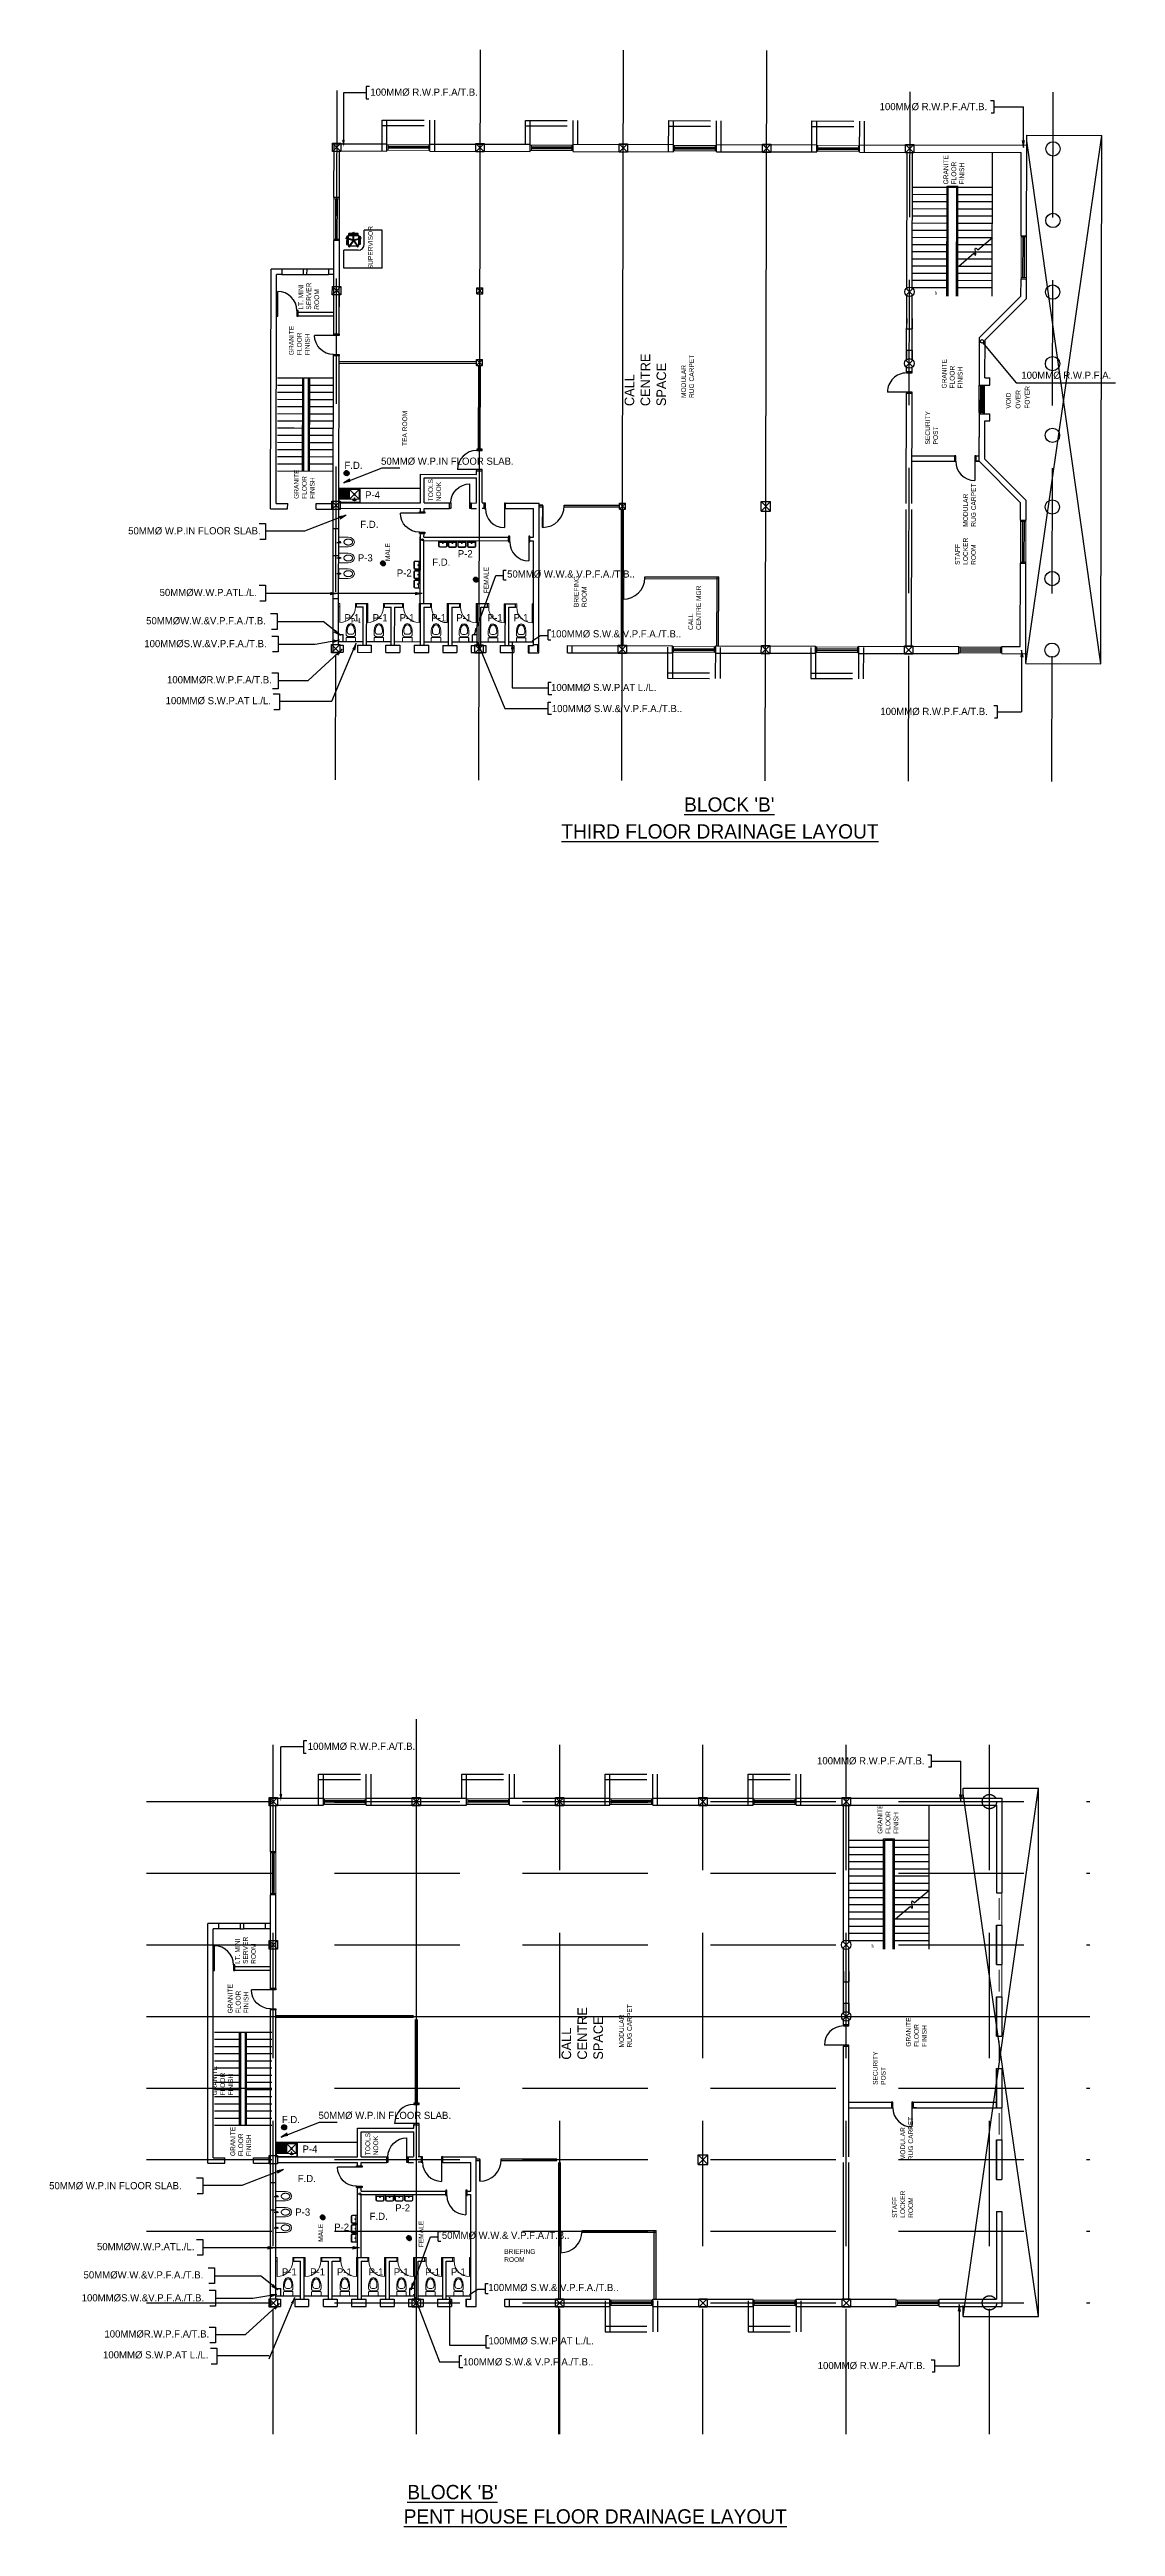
# Model space of a CAD drawing. Header units: millimetres. Extents: x -162225 to 333452, y -329082 to -56676.
# Drawn here: x 288804 to 333452, y -329082 to -225320 of the extents above; entities that cross this region are included whole.
import ezdxf

# ---------------------------------------------------------------- set-up
doc = ezdxf.new("R2010")
doc.units = ezdxf.units.MM
doc.header["$LTSCALE"] = 7
doc.header["$MEASUREMENT"] = 0
doc.linetypes.add('DASHED2', pattern=[0.375, 0.25, -0.125])
doc.layers.get('0').update_dxf_attribs({"lineweight": 5})
doc.layers.add('DOORS', color=8, linetype='Continuous')
for name, color, linetype, lineweight in [('Fixtures', 7, 'Continuous', 5), ('gridlines', 8, 'DASHED2', 5), ('Handrails', 8, 'Continuous', 5), ('LAYER1', 8, 'Continuous', 5), ('Layer2', 8, 'Continuous', 25), ('Layer4', 8, 'Continuous', 5), ('Layer5', 8, 'Continuous', 25), ("Supervisor's seat", 8, 'Continuous', 25), ('text', 8, 'Continuous', 5), ('TEXT3', 8, 'Continuous', 5), ('WALLS', 8, 'Continuous', 35), ('WIN-DOOR', 8, 'Continuous', 13), ('win_doors', 8, 'Continuous', 13), ('WINDOWS_DOORS', 8, 'Continuous', 5)]:
    doc.layers.add(name, color=color, linetype=linetype, lineweight=lineweight)
doc.styles.add('LUCY', font='LSANSI.TTF')
doc.styles.add('STYLUS', font='stylu.ttf')

msp = doc.modelspace()

# ---------------------------------------------------------------- texts
at = {"layer": 'DOORS', "color": 1, "lineweight": 25, "char_height": 300, "width": 15498, "attachment_point": 1, "style": 'LUCY'}
for s, insert in [('100MM%%c R.W.P.F.A/T.B.', (302240, -226953)), ('100MM%%c R.W.P.F.A/T.B.', (323574, -227560)), ('F.D.', (301156, -242589)), ('50MM%%c W.P.IN FLOOR SLAB.', (302692, -242414)), ('P-4', (302022, -243826)), ('50MM%%c W.P.IN FLOOR SLAB.', (292098, -245330)), ('F.D.', (301821, -245060)), ('P-3', (301719, -246464)), ('F.D.', (304834, -246642)), ('P-2', (305904, -246291)), ('50MM%%cW.W.P.ATL./L.', (293414, -247913)), ('P-2', (303349, -247098)), ('50MM%%c W.W.& V.P.F.A./T.B..', (307971, -247140)), ('P-1', (301156, -248972)), ('P-1', (302339, -248972)), ('P-1', (303464, -248972)), ('P-1', (304791, -248972)), ('P-1', (305844, -248972)), ('P-1', (307157, -248972)), ('P-1', (308239, -248972)), ('100MM%%cS.W.&V.P.F.A./T.B.', (292772, -250057)), ('50MM%%cW.W.&V.P.F.A./T.B.', (292851, -249097)), ('100MM%%c S.W.& V.P.F.A./T.B..', (309802, -249646)), ('100MM%%cR.W.P.F.A/T.B.', (293724, -251570)), ('100MM%%c S.W.P.AT L./L.', (309811, -251894)), ('100MM%%c S.W.P.AT L./L.', (293666, -252445)), ('100MM%%c S.W.& V.P.F.A./T.B..', (309841, -252777)), ('100MM%%c R.W.P.F.A/T.B.', (323603, -252895)), ('100MM%%c R.W.P.F.A/T.B.', (299619, -296249)), ('100MM%%c R.W.P.F.A/T.B.', (320952, -296856)), ('F.D.', (298535, -311886)), ('50MM%%c W.P.IN FLOOR SLAB.', (300071, -311710)), ('P-4', (299400, -313122)), ('F.D.', (299200, -314356)), ('50MM%%c W.P.IN FLOOR SLAB.', (288788, -314655)), ('P-3', (299097, -315760)), ('P-2', (300727, -316394)), ('F.D.', (302212, -315938)), ('P-2', (303282, -315587)), ('50MM%%cW.W.P.ATL./L.', (290792, -317209)), ('50MM%%c W.W.& V.P.F.A./T.B..', (305237, -316736)), ('50MM%%cW.W.&V.P.F.A./T.B.', (290229, -318393)), ('P-1', (298535, -318268)), ('P-1', (299718, -318268)), ('P-1', (300843, -318268)), ('P-1', (302170, -318268)), ('P-1', (303223, -318268)), ('P-1', (304535, -318268)), ('P-1', (305617, -318268)), ('100MM%%cS.W.&V.P.F.A./T.B.', (290151, -319353)), ('100MM%%c S.W.& V.P.F.A./T.B..', (307180, -318921)), ('100MM%%cR.W.P.F.A/T.B.', (291103, -320866)), ('100MM%%c S.W.P.AT L./L.', (307189, -321152)), ('100MM%%c S.W.P.AT L./L.', (291045, -321742)), ('100MM%%c S.W.& V.P.F.A./T.B..', (306119, -322036)), ('100MM%%c R.W.P.F.A/T.B.', (320981, -322191))]:
    msp.add_mtext(s, dxfattribs=dict(at, insert=insert))
at = {"layer": 'text', "lineweight": 25, "attachment_point": 7, "style": 'STYLUS'}
for s, insert, char_height, width, rotation in [('GRANITE FLOOR FINISH', (327117, -230971), 200, 1801, 89.88201), ('SUPERVISOR', (302345, -234524), 200, 1801, 89.88201), ('I.T. MINI SERVER ROOM', (300098, -236219), 200, 1998, 89.88201), ('GRANITE FLOOR FINISH', (299702, -238124), 200, 1801, 89.88201), ('CALL CENTRE SPACE', (314632, -240259), 400, 3602, 89.88201), ('MODULAR RUG CARPET', (315798, -239918), 200, 1801, 89.88201), ('GRANITE FLOOR FINISH', (327049, -239521), 200, 1801, 89.88201), ('TEA ROOM', (303784, -241927), 200, 1801, 89.88201), ('SECURITY POST', (326018, -241864), 200, 1801, 89.88201), ('GRANITE FLOOR FINISH', (299910, -244145), 200, 1801, 89.88201), ('TOOLS NOOK', (305204, -244246), 200, 981.85, 89.88201), ('MODULAR RUG CARPET', (327607, -245312), 200, 1801, 89.88201), ('STAFF LOCKER ROOM', (327604, -246911), 200, 1801, 89.88201), ('MALE', (303069, -246749), 200, 1801, 89.88201), ('FEMALE', (307192, -248099), 200, 1801, 89.88201), ('BRIEFING ROOM', (311301, -248676), 200, 1801, 89.88201), ('GRANITE FLOOR FINISH', (324359, -300067), 200, 1801, 90), ('I.T. MINI SERVER ROOM', (297447, -305517), 200, 1998, 90), ('GRANITE FLOOR FINISH', (297139, -307587), 200, 1801, 90), ('CALL CENTRE SPACE', (311990, -309527), 400, 3602, 90), ('MODULAR RUG CARPET', (313199, -309017), 200, 1801, 90), ('GRANITE FLOOR FINISH', (325549, -308987), 200, 1801, 90), ('GRANITE FLOOR FINISH', (296489, -311027), 200, 1801, 90), ('SECURITY POST', (323830, -310583), 200, 1801, 90), ('MODULAR RUG CARPET', (324979, -313737), 200, 1801, 90), ('GRANITE FLOOR FINISH', (297249, -313567), 200, 1801, 90), ('TOOLS NOOK', (302571, -313533), 200, 981.85, 90), ('STAFF LOCKER ROOM', (324976, -316153), 200, 1801, 90), ('MALE', (300260, -317156), 200, 1801, 90), ('FEMALE', (304465, -317384), 200, 1801, 90)]:
    msp.add_mtext(s, dxfattribs=dict(at, insert=insert, char_height=char_height, width=width, rotation=rotation))
at = {"layer": 'text', "lineweight": 25}
for s, insert, char_height, width, attachment_point, rotation in [('{\\fStylus BT|b0|i0|c0|p34;UP}', (325893, -235594), 80, 68, 1, 89.88201), ('{\\fStylus BT|b0|i0|c0|p34;OVER }', (329474, -240365), 200, 1523, 7, 89.88201), ('{\\fStylus BT|b0|i0|c0|p34;FOYER }', (329856, -240366), 200, 1522.63, 7, 89.88201), ('{\\fStylus BT|b0|i0|c0|p34;VOID}', (329068, -240364), 200, 1523, 7, 89.88201), ('{\\fStylus BT|b0|i0|c0|p34;UP}', (323241, -304839), 80, 68, 1, 90)]:
    msp.add_mtext(s, dxfattribs=dict(at, insert=insert, char_height=char_height, width=width, attachment_point=attachment_point, rotation=rotation))
at = {"layer": 'text', "lineweight": 25, "insert": (301432, -249346), "char_height": 200, "width": 1257, "attachment_point": 7}
msp.add_mtext('P-1', dxfattribs=at)
at = {"layer": 'text', "lineweight": 25, "insert": (307848, -318002), "char_height": 200, "width": 1801, "attachment_point": 7, "style": 'STYLUS'}
msp.add_mtext('BRIEFING ROOM', dxfattribs=at)
at = {"layer": 'TEXT3', "color": 1, "lineweight": 25, "style": 'LUCY'}
for s, p in [("%%UBLOCK 'B'", (315384, -257247)), ('%%uTHIRD FLOOR DRAINAGE LAYOUT', (310244, -258373)), ("%%uBLOCK 'B'", (303790, -327941)), ('%%uPENT HOUSE FLOOR DRAINAGE LAYOUT', (303638, -328962))]:
    msp.add_text(s, height=600, dxfattribs=at).set_placement(p)
at = {"layer": 'TEXT3', "color": 1, "lineweight": 25, "insert": (329509, -238814), "char_height": 300, "width": 15498, "attachment_point": 1, "style": 'LUCY'}
msp.add_mtext('100MM%%c R.W.P.F.A.', dxfattribs=at)
at = {"layer": 'WALLS', "lineweight": 25, "insert": (316093, -249634), "char_height": 200, "width": 1801, "attachment_point": 7, "rotation": 89.88201, "style": 'STYLUS'}
msp.add_mtext('CALL CENTRE MGR', dxfattribs=at)

# ---------------------------------------------------------------- blocks, each defined once
blk = doc.blocks.new('W1800')
at = {"layer": 'WIN-DOOR'}
for points in [[(0, 0), (230, 0), (230, -50), (0, -50)], [(0, -1800), (230, -1800), (230, -1750), (0, -1750)]]:
    blk.add_lwpolyline(points, close=True, dxfattribs=at)
at = {"layer": 'WINDOWS_DOORS'}
for p, q in [((0, -1800), (0, 0)), ((0, 0), (230, 0)), ((230, 0), (230, -1800)), ((69, -1750), (69, -50)), ((114, -50), (114, -1750)), ((161, -1750), (161, -50)), ((230, -1800), (0, -1800))]:
    blk.add_line(p, q, dxfattribs=at)
blk = doc.blocks.new('wc')
for p, q in [((0, 458), (0, 308)), ((0, 150), (0, 0)), ((0, 0), (400, 0)), ((25, 175), (375, 175)), ((50, 458), (50, 408)), ((100, 208), (300, 208)), ((150, 308), (250, 308)), ((190, 208), (190, 175)), ((210, 208), (210, 175)), ((350, 408), (350, 458)), ((400, 308), (400, 458)), ((400, 0), (400, 150))]:
    blk.add_line(p, q)
for centre, radius, start, end in [((100, 308), 100, 180, 270), ((25, 150), 25, 90, 180), ((150, 408), 100, 180, 270), ((250, 408), 100, 270, 0), ((300, 308), 100, 270, 0), ((300, 308), 100, 270, 0), ((375, 150), 25, 360, 90)]:
    blk.add_arc(centre, radius, start, end)
blk.add_ellipse((200, 458), major_axis=(0, 300), ratio=0.6666667, start_param=4.712389, end_param=7.8539816)
blk.add_open_spline([(350, 458), (350, 466), (350, 474), (348, 496), (347, 510), (342, 537), (339, 551), (332, 576), (327, 588), (318, 611), (312, 622), (301, 641), (294, 650), (283, 665), (277, 670), (266, 681), (261, 685), (250, 693), (244, 696), (233, 701), (228, 703), (217, 706), (212, 707), (201, 708), (196, 708), (185, 706), (180, 705), (169, 702), (163, 700), (152, 694), (147, 691), (136, 682), (130, 678), (119, 667), (114, 661), (104, 647), (99, 640), (89, 624), (85, 616), (77, 598), (73, 589), (66, 569), (63, 559), (58, 538), (56, 527), (53, 506), (52, 494), (50, 475), (50, 466), (50, 458)], degree=3, knots=[4.712389, 4.712389, 4.712389, 4.712389, 4.8052943, 4.8052943, 4.9637805, 4.9637805, 5.1222667, 5.1222667, 5.2807528, 5.2807528, 5.439239, 5.439239, 5.5977252, 5.5977252, 5.7247954, 5.7247954, 5.8518656, 5.8518656, 5.9789357, 5.9789357, 6.1060059, 6.1060059, 6.2330761, 6.2330761, 6.3601463, 6.3601463, 6.4872164, 6.4872164, 6.6142866, 6.6142866, 6.7413568, 6.7413568, 6.868427, 6.868427, 6.9954972, 6.9954972, 7.1225673, 7.1225673, 7.2496375, 7.2496375, 7.3767077, 7.3767077, 7.5037779, 7.5037779, 7.630848, 7.630848, 7.7579182, 7.7579182, 7.8539816, 7.8539816, 7.8539816, 7.8539816])
blk = doc.blocks.new('d750l-150')
at = {"layer": 'WINDOWS_DOORS'}
blk.add_line((50, 150), (50, 800), dxfattribs=at)
for points in [[(50, 0), (0, 0), (0, 150), (50, 150)], [(750, 0), (700, 0), (700, 150), (750, 150)]]:
    blk.add_lwpolyline(points, close=True, dxfattribs=at)
blk.add_arc((50, 150), 650, 0, 90, dxfattribs=at)
blk = doc.blocks.new('bidet')
for p, q in [((0, 400), (0, 0)), ((0, 0), (400, 0)), ((0, 0), (200, 0)), ((0, 0), (200, 0)), ((400, 0), (400, 400))]:
    blk.add_line(p, q)
for radius in [23.9, 18.9, 13.9]:
    blk.add_circle((200, 50), radius)
blk.add_ellipse((200, 400), major_axis=(0, 256), ratio=0.7808736, start_param=4.712389, end_param=7.8539816)
for points in [[(325, 400), (325, 406), (325, 413), (323, 429), (322, 439), (318, 459), (316, 469), (309, 487), (306, 496), (298, 512), (293, 520), (284, 534), (279, 540), (268, 551), (263, 556), (252, 564), (246, 568), (235, 574), (229, 576), (218, 579), (213, 580), (202, 581), (197, 581), (186, 580), (180, 579), (169, 576), (164, 573), (153, 567), (147, 564), (136, 555), (131, 550), (120, 538), (115, 532), (106, 518), (101, 510), (93, 494), (90, 485), (84, 466), (81, 457), (78, 437), (76, 427), (75, 411), (75, 406), (75, 400)], [(325, 400), (325, 394), (325, 387), (323, 371), (322, 361), (318, 341), (316, 331), (309, 313), (306, 304), (298, 288), (293, 280), (284, 266), (279, 260), (268, 249), (263, 244), (252, 236), (246, 232), (235, 226), (229, 224), (218, 221), (213, 220), (202, 219), (197, 219), (186, 220), (180, 221), (169, 224), (164, 227), (153, 233), (147, 236), (136, 245), (131, 250), (120, 262), (115, 268), (106, 282), (101, 290), (93, 306), (90, 315), (84, 334), (81, 343), (78, 363), (76, 373), (75, 389), (75, 394), (75, 400)]]:
    blk.add_open_spline(points, degree=3, knots=[4.712389, 4.712389, 4.712389, 4.712389, 4.8098478, 4.8098478, 4.9655692, 4.9655692, 5.1212905, 5.1212905, 5.2770119, 5.2770119, 5.4327333, 5.4327333, 5.5884546, 5.5884546, 5.744176, 5.744176, 5.8998974, 5.8998974, 6.0556187, 6.0556187, 6.2113401, 6.2113401, 6.3670615, 6.3670615, 6.5227828, 6.5227828, 6.6785042, 6.6785042, 6.8342256, 6.8342256, 6.9899469, 6.9899469, 7.1456683, 7.1456683, 7.3013896, 7.3013896, 7.457111, 7.457111, 7.6128324, 7.6128324, 7.7685537, 7.7685537, 7.8539816, 7.8539816, 7.8539816, 7.8539816])
blk = doc.blocks.new('d900l')
at = {"linetype": 'ByBlock'}
blk.add_line((50, 230), (50, 1030), dxfattribs=at)
for points in [[(0, 0), (50, 0), (50, 230), (0, 230)], [(850, 0), (900, 0), (900, 230), (850, 230)]]:
    blk.add_lwpolyline(points, close=True, dxfattribs=at)
blk.add_arc((50, 230), 800, 0, 90, dxfattribs=at)
blk = doc.blocks.new('900 DOOR 2')
at = {"layer": 'Layer5'}
for p, q in [((900, 20), (0, 20)), ((900, 0), (0, 0))]:
    blk.add_line(p, q, dxfattribs=at)
blk.add_arc((0, 0), 900, 0, 90, dxfattribs=at)
blk = doc.blocks.new('sink900')
for p, q in [((0, 600), (0, 0)), ((900, 600), (0, 600)), ((0, 600), (50, 600)), ((0, 600), (100, 600)), ((0, 0), (900, 0)), ((20, 580), (20, 20)), ((880, 580), (20, 580)), ((20, 20), (880, 20)), ((450, 450), (50, 50)), ((50, 450), (450, 50)), ((50, 450), (50, 50)), ((450, 450), (50, 450)), ((50, 50), (450, 50)), ((168, 489), (325, 489)), ((230, 518), (230, 390)), ((230, 518), (260, 518)), ((260, 390), (230, 390)), ((260, 518), (260, 390)), ((450, 50), (450, 450)), ((450, 50), (450, 450)), ((450, 450), (850, 450)), ((490, 50), (490, 450)), ((490, 425), (850, 425)), ((490, 400), (850, 400)), ((490, 375), (850, 375)), ((490, 350), (850, 350)), ((490, 325), (850, 325)), ((490, 300), (850, 300)), ((490, 275), (850, 275)), ((850, 250), (490, 250)), ((850, 225), (490, 225)), ((850, 225), (490, 225)), ((850, 200), (490, 200)), ((850, 175), (490, 175)), ((850, 150), (490, 150)), ((850, 125), (490, 125)), ((850, 100), (490, 100)), ((850, 75), (490, 75)), ((850, 50), (490, 50)), ((850, 450), (850, 50)), ((880, 20), (880, 580)), ((900, 0), (900, 600))]:
    blk.add_line(p, q)
for centre, radius in [((197, 485), 20), ((250, 250), 40), ((250, 250), 30), ((288, 485), 20)]:
    blk.add_circle(centre, radius)
blk = doc.blocks.new('BASIN350')
for p, q in [((0, 200), (0, 0)), ((0, 0), (350, 0)), ((25, 200), (25, 50)), ((25, 50), (325, 50)), ((300, 250), (50, 250)), ((300, 225), (50, 225)), ((325, 50), (325, 200)), ((350, 0), (350, 200))]:
    blk.add_line(p, q)
for radius in [17.4, 12.4]:
    blk.add_circle((175, 75), radius)
for centre, radius, start, end in [((50, 200), 50, 90, 180), ((50, 200), 25, 90, 180), ((300, 200), 50, 0, 90), ((300, 200), 25, 360, 90)]:
    blk.add_arc(centre, radius, start, end)
blk = doc.blocks.new('w1200')
for p, q in [((50, 230), (0, 230)), ((0, 165), (1200, 165)), ((0, 65), (1200, 65)), ((0, 0), (50, 0)), ((50, 230), (1200, 230)), ((50, 65), (50, 165)), ((50, 125), (1150, 125)), ((50, 105), (1150, 105)), ((50, 0), (1200, 0)), ((1200, 230), (1150, 230)), ((1150, 165), (1150, 65)), ((1150, 0), (1200, 0))]:
    blk.add_line(p, q)
blk = doc.blocks.new('DESK N SEAT 1')
at = {"layer": "Supervisor's seat"}
for p, q in [((-823, -823), (-823, 777)), ((-823, 777), (-73, 777)), ((-73, 177), (-73, 777)), ((97, 564), (85, 548)), ((306, 387), (85, 548)), ((306, 364), (85, 204)), ((312, 395), (91, 556)), ((312, 356), (91, 195)), ((318, 403), (97, 564)), ((318, 348), (97, 187)), ((164, 131), (514, 131)), ((164, 91), (514, 91)), ((340, 411), (425, 670)), ((340, 341), (425, 81)), ((350, 408), (434, 667)), ((350, 344), (434, 84)), ((359, 404), (444, 664)), ((359, 347), (444, 87)), ((373, 386), (646, 386)), ((373, 376), (646, 376)), ((373, 366), (646, 366)), ((444, 664), (425, 670)), ((425, 81), (444, 87)), ((534, 155), (534, 597)), ((559, 573), (624, 573)), ((559, 179), (624, 179)), ((594, 179), (594, 573)), ((624, 179), (624, 573)), ((646, 366), (646, 386)), ((-823, -823), (777, -823)), ((177, -73), (777, -73)), ((777, -823), (777, -73))]:
    blk.add_line(p, q, dxfattribs=at)
for points in [[(103, 535), (95, 525), (62, 549), (69, 559)], [(103, 216), (95, 227), (62, 202), (69, 192)], [(115, 551), (122, 562), (89, 586), (81, 576)], [(115, 200), (122, 189), (89, 165), (81, 176)], [(164, 661), (164, 621), (514, 621), (514, 661)], [(164, 91), (164, 131), (514, 131), (514, 91)], [(418, 650), (406, 654), (418, 693), (431, 689)], [(418, 102), (406, 98), (418, 58), (431, 62)], [(437, 644), (449, 640), (462, 679), (450, 683)], [(437, 108), (449, 112), (462, 72), (450, 68)], [(624, 386), (624, 399), (666, 399), (666, 386)], [(624, 366), (624, 353), (666, 353), (666, 366)]]:
    blk.add_lwpolyline(points, close=True, dxfattribs=at)
blk.add_lwpolyline([(564, 201), (564, 551, 0.4142136), (514, 601), (164, 601, 0.4142136), (114, 551), (114, 201, 0.4142136), (164, 151), (514, 151, 0.4142136)], format="xyb", close=True, dxfattribs=at)
blk.add_circle((339, 376), 35, dxfattribs=at)
blk.add_arc((177, 177), 250, 180, 270, dxfattribs=at)
blk = doc.blocks.new('250 COLUMN')
at = {"layer": 'LAYER1'}
for p, q in [((125, 125), (-125, -125)), ((-125, 125), (125, -125))]:
    blk.add_line(p, q, dxfattribs=at)
at = {"layer": 'Layer2'}
for p, q in [((-125, 125), (125, 125)), ((-125, 125), (-125, -125)), ((125, 125), (125, -125)), ((-125, -125), (125, -125))]:
    blk.add_line(p, q, dxfattribs=at)

# ---------------------------------------------------------------- hatches: boundary and pattern name
at = {"layer": 'Fixtures', "lineweight": 25}
h = msp.add_hatch(dxfattribs=at)
h.set_pattern_fill('ANSI31', color=256, scale=36, style=0)
h.set_pattern_definition([(45, (269960.6384, -165560.436), (-3.18198052, 3.18198052), [])])
h.paths.add_polyline_path([(301353, -243065, 1.0000002), (301140, -243065, 1.0000002)])
h = msp.add_hatch(dxfattribs=at)
h.set_pattern_fill('ANSI31', color=256, scale=36, style=0)
h.set_pattern_definition([(45, (271484.6547, -169340.6365), (-3.18198052, 3.18198052), [])])
h.paths.add_polyline_path([(302877, -246845, 1.0000002), (302664, -246845, 1.0000002)])
h = msp.add_hatch(dxfattribs=at)
h.set_pattern_fill('ANSI31', color=256, scale=36, style=0)
h.set_pattern_definition([(45, (275371.12, -170020.824), (-3.18198052, 3.18198052), [])])
h.paths.add_polyline_path([(306763, -247525, 1.0000002), (306551, -247525, 1.0000002)])
h = msp.add_hatch(dxfattribs=at)
h.set_pattern_fill('ANSI31', color=256, scale=36, style=0)
h.set_pattern_definition([(45, (267339.172, -234856.6648), (-3.18198052, 3.18198052), [])])
h.paths.add_polyline_path([(298731, -312361, 1.0000002), (298519, -312361, 1.0000002)])
h = msp.add_hatch(dxfattribs=at)
h.set_pattern_fill('ANSI31', color=256, scale=36, style=0)
h.set_pattern_definition([(45, (268958.3985, -238628.191), (-3.18198052, 3.18198052), [])])
h.paths.add_polyline_path([(300351, -316132, 1.0000002), (300138, -316132, 1.0000002)])
h = msp.add_hatch(dxfattribs=at)
h.set_pattern_fill('ANSI31', color=256, scale=36, style=0)
h.set_pattern_definition([(45, (272577.846, -239500.185), (-3.18198052, 3.18198052), [])])
h.paths.add_polyline_path([(303970, -317004, 1.0000002), (303757, -317004, 1.0000002)])

# ---------------------------------------------------------------- linework, layer by layer
for p, q in [((304342, -243712), (300922, -243705)), ((306367, -250120), (306367, -249970)), ((301708, -313001), (298288, -313001)), ((303535, -319208), (303535, -319241)), ((303555, -319208), (303555, -319241))]:
    msp.add_line(p, q, dxfattribs=at)
for centre, radius in [((301247, -243065), 106), ((301262, -243094), 46.8), ((298625, -312361), 106), ((298641, -312391), 46.8)]:
    msp.add_circle(centre, radius, dxfattribs=at)
at = {"layer": 'gridlines', "lineweight": 25, "ltscale": 3000}
for p, q in [((300782, -255917), (300851, -225320)), ((324782, -255966), (324851, -225369)), ((330782, -255978), (330851, -225382)), ((298173, -325213), (298173, -295264)), ((310173, -325213), (310173, -295264)), ((316173, -325213), (316173, -295264)), ((322173, -325213), (322173, -295264)), ((328173, -325213), (328173, -295264)), ((292864, -298716), (332376, -298716)), ((292864, -301716), (332376, -301716)), ((292864, -304716), (332376, -304716)), ((292864, -310716), (332376, -310716)), ((292864, -313716), (332376, -313716)), ((292864, -316716), (332376, -316716)), ((292864, -319716), (332376, -319716))]:
    msp.add_line(p, q, dxfattribs=at)
at = {"layer": 'gridlines', "color": 206, "linetype": 'Continuous', "lineweight": 30, "ltscale": 3000}
for p, q in [((309311, -244397), (309461, -244397)), ((309311, -244400), (309461, -244400)), ((309311, -244475), (309461, -244475)), ((309461, -244475), (309461, -244400)), ((310361, -244477), (310361, -244402)), ((306678, -313676), (306828, -313676)), ((306678, -313678), (306828, -313678)), ((306678, -313753), (306828, -313753)), ((306828, -313753), (306828, -313678)), ((307728, -313753), (307728, -313678)), ((307728, -313678), (310048, -313678)), ((307728, -313753), (310048, -313753)), ((311110, -316753), (311110, -316678)), ((314135, -316753), (314135, -316678))]:
    msp.add_line(p, q, dxfattribs=at)
at = {"layer": 'Handrails', "lineweight": 25}
for p, q in [((326389, -235647), (326399, -231037)), ((326399, -231037), (326854, -231038)), ((326439, -235647), (326448, -231087)), ((326448, -231087), (326803, -231088)), ((326794, -235648), (326803, -231088)), ((326850, -232888), (326854, -231038)), ((326844, -235648), (326850, -232888)), ((327682, -233714), (328299, -233191)), ((326887, -234388), (327518, -233853)), ((299400, -242989), (299408, -239089)), ((299450, -242989), (299458, -239089)), ((299645, -242989), (299653, -239089)), ((299695, -242989), (299703, -239089)), ((323738, -304891), (323738, -300281)), ((323738, -300281), (324193, -300281)), ((323788, -304891), (323788, -300331)), ((323788, -300331), (324143, -300331)), ((324143, -304891), (324143, -300331)), ((324193, -302131), (324193, -300281)), ((324193, -304891), (324193, -302131)), ((325027, -302955), (325643, -302431)), ((324233, -303631), (324863, -303095)), ((296764, -312288), (296764, -308388)), ((296814, -312288), (296814, -308388)), ((297009, -312288), (297009, -308388)), ((297059, -312288), (297059, -308388))]:
    msp.add_line(p, q, dxfattribs=at)
for points in [[(327518, -233853), (327593, -233941), (327593, -233638), (327682, -233714)], [(324863, -303095), (324938, -303182), (324938, -302880), (325027, -302955)]]:
    msp.add_spline(points, degree=3, dxfattribs=at)
at = {"layer": 'LAYER1', "lineweight": 25}
for p, q in [((300662, -229244), (301012, -229595)), ((301012, -229245), (300662, -229594)), ((307012, -229257), (306661, -229607)), ((306662, -229257), (307011, -229607)), ((313012, -229270), (312661, -229619)), ((312662, -229269), (313011, -229620)), ((319012, -229282), (318661, -229631)), ((318662, -229281), (319011, -229632)), ((325012, -229294), (324661, -229644)), ((324662, -229294), (325011, -229644)), ((329692, -251044), (332888, -228921)), ((329737, -229364), (329738, -228914)), ((329738, -228914), (332888, -228921)), ((332842, -251050), (329738, -229139)), ((332842, -251050), (332888, -228921)), ((324948, -231084), (326398, -231087)), ((324948, -231384), (326398, -231387)), ((326853, -231088), (328303, -231091)), ((326853, -231388), (328303, -231391)), ((324946, -232284), (326396, -232287)), ((324947, -231684), (326397, -231687)), ((324947, -231984), (326397, -231987)), ((326851, -232288), (328301, -232291)), ((326852, -231688), (328302, -231691)), ((326852, -231988), (328302, -231991)), ((324944, -233184), (326394, -233187)), ((324945, -232584), (326395, -232587)), ((324945, -232884), (326395, -232887)), ((326849, -233188), (328299, -233191)), ((326850, -232588), (328300, -232591)), ((326850, -232888), (328300, -232891)), ((324942, -234084), (326392, -234087)), ((324942, -234384), (326392, -234387)), ((324943, -233784), (326393, -233787)), ((324944, -233484), (326394, -233487)), ((326847, -234088), (327240, -234089)), ((326847, -234388), (328297, -234391)), ((326848, -233788), (327589, -233790)), ((326849, -233488), (327946, -233490)), ((327240, -234089), (328297, -234091)), ((327589, -233790), (328298, -233791)), ((327946, -233490), (328299, -233491)), ((301000, -235245), (300649, -235594)), ((300650, -235244), (300999, -235595)), ((324683, -235327), (324966, -235611)), ((324966, -235328), (324683, -235610)), ((324940, -234984), (326390, -234987)), ((324940, -235284), (326390, -235287)), ((324941, -234684), (326391, -234687)), ((326845, -234988), (328295, -234991)), ((326845, -235288), (328295, -235291)), ((326846, -234688), (328296, -234691)), ((324677, -238327), (324959, -238611)), ((324960, -238328), (324677, -238610)), ((299407, -239389), (298357, -239387)), ((299407, -239689), (298357, -239687)), ((300702, -239092), (298358, -239087)), ((300701, -239392), (299702, -239389)), ((299405, -240589), (298355, -240587)), ((299406, -239989), (298356, -239987)), ((299406, -240289), (298356, -240287)), ((300699, -240592), (299700, -240589)), ((300700, -239992), (299701, -239989)), ((300699, -240292), (299701, -240289)), ((300701, -239692), (299702, -239689)), ((299403, -241489), (298353, -241487)), ((298699, -240887), (298354, -240887)), ((299051, -241188), (298354, -241187)), ((299404, -240889), (298699, -240887)), ((299404, -241189), (299051, -241188)), ((300697, -241492), (299698, -241489)), ((300698, -240892), (299699, -240889)), ((300698, -241192), (299699, -241189)), ((299401, -242389), (298351, -242387)), ((299401, -242689), (298351, -242687)), ((299402, -241789), (298352, -241787)), ((299402, -242089), (298352, -242087)), ((300695, -242392), (299696, -242389)), ((300695, -242692), (299696, -242689)), ((300696, -241792), (299697, -241789)), ((300696, -242092), (299697, -242089)), ((300694, -242992), (298350, -242987)), ((300631, -244244), (300981, -244595)), ((300981, -244245), (300631, -244594)), ((318606, -244256), (319006, -244657)), ((318606, -244656), (319006, -244257)), ((300969, -250245), (300618, -250594)), ((300619, -250244), (300968, -250595)), ((306969, -250257), (306618, -250606)), ((306619, -250256), (306968, -250607)), ((312969, -250270), (312618, -250619)), ((312619, -250269), (312968, -250620)), ((318969, -250282), (318618, -250631)), ((318619, -250281), (318968, -250632)), ((324969, -250294), (324618, -250644)), ((324619, -250294), (324968, -250644)), ((329692, -251044), (329693, -250594)), ((329692, -251044), (332842, -251050)), ((329694, -250985), (329694, -250535)), ((297998, -298541), (298348, -298891)), ((298348, -298541), (297998, -298891)), ((303998, -298541), (304348, -298891)), ((304348, -298541), (303998, -298891)), ((309998, -298541), (310348, -298891)), ((310348, -298541), (309998, -298891)), ((315998, -298541), (316348, -298891)), ((316348, -298541), (315998, -298891)), ((321998, -298541), (322348, -298891)), ((322348, -298541), (321998, -298891)), ((327073, -298151), (330223, -298151)), ((327073, -298601), (327073, -298151)), ((327073, -320281), (330223, -298151)), ((330223, -320281), (327073, -298376)), ((330223, -320281), (330223, -298151)), ((322288, -300331), (323738, -300331)), ((322288, -300631), (323738, -300631)), ((324193, -300331), (325643, -300331)), ((324193, -300631), (325643, -300631)), ((322288, -300931), (323738, -300931)), ((322288, -301231), (323738, -301231)), ((322288, -301531), (323738, -301531)), ((322288, -301831), (323738, -301831)), ((324193, -300931), (325643, -300931)), ((324193, -301231), (325643, -301231)), ((324193, -301531), (325643, -301531)), ((324193, -301831), (325643, -301831)), ((322288, -302131), (323738, -302131)), ((322288, -302431), (323738, -302431)), ((322288, -302731), (323738, -302731)), ((324193, -302131), (325643, -302131)), ((324193, -302431), (325643, -302431)), ((324193, -302731), (325290, -302731)), ((325290, -302731), (325643, -302731)), ((322288, -303031), (323738, -303031)), ((322288, -303331), (323738, -303331)), ((322288, -303631), (323738, -303631)), ((322288, -303931), (323738, -303931)), ((324193, -303031), (324934, -303031)), ((324193, -303331), (324585, -303331)), ((324193, -303631), (325643, -303631)), ((324193, -303931), (325643, -303931)), ((324585, -303331), (325643, -303331)), ((324934, -303031), (325643, -303031)), ((328468, -305541), (328468, -303891)), ((297998, -304541), (298348, -304891)), ((298348, -304541), (297998, -304891)), ((322031, -304575), (322314, -304857)), ((322314, -304575), (322031, -304857)), ((322288, -304231), (323738, -304231)), ((322288, -304531), (323738, -304531)), ((324193, -304231), (325643, -304231)), ((324193, -304531), (325643, -304531)), ((328468, -308541), (328468, -306891)), ((322031, -307575), (322314, -307857)), ((322314, -307575), (322031, -307857)), ((298109, -308388), (295714, -308388)), ((296764, -308688), (295714, -308688)), ((296764, -308988), (295714, -308988)), ((298109, -308688), (297059, -308688)), ((298109, -308988), (297059, -308988)), ((296764, -309288), (295714, -309288)), ((296764, -309588), (295714, -309588)), ((296764, -309888), (295714, -309888)), ((296059, -310188), (295714, -310188)), ((296764, -310188), (296059, -310188)), ((298109, -309288), (297059, -309288)), ((298109, -309588), (297059, -309588)), ((298109, -309888), (297059, -309888)), ((298109, -310188), (297059, -310188)), ((328468, -311541), (328468, -309891)), ((296411, -310488), (295714, -310488)), ((296764, -310788), (295714, -310788)), ((296764, -311088), (295714, -311088)), ((296764, -310488), (296411, -310488)), ((298109, -310488), (297059, -310488)), ((298109, -310788), (297059, -310788)), ((298109, -311088), (297059, -311088)), ((296764, -311388), (295714, -311388)), ((296764, -311688), (295714, -311688)), ((296764, -311988), (295714, -311988)), ((298109, -312288), (295714, -312288)), ((298109, -311388), (297059, -311388)), ((298109, -311688), (297059, -311688)), ((298109, -311988), (297059, -311988)), ((328468, -314541), (328468, -312891)), ((315973, -313516), (316373, -313916)), ((315973, -313916), (316373, -313516)), ((297998, -319541), (298348, -319891)), ((298348, -319541), (297998, -319891)), ((303998, -319541), (304348, -319891)), ((304348, -319541), (303998, -319891)), ((309998, -319541), (310348, -319891)), ((310348, -319541), (309998, -319891)), ((315998, -319541), (316348, -319891)), ((316348, -319541), (315998, -319891)), ((321998, -319541), (322348, -319891)), ((322348, -319541), (321998, -319891)), ((327073, -320281), (327073, -319831)), ((327073, -320281), (330223, -320281))]:
    msp.add_line(p, q, dxfattribs=at)
at = {"layer": 'Layer2', "lineweight": 25}
for p, q in [((318606, -244256), (319006, -244257)), ((318606, -244656), (318606, -244256)), ((318606, -244656), (319006, -244657)), ((319006, -244657), (319006, -244257)), ((315973, -313516), (316373, -313516)), ((315973, -313916), (315973, -313516)), ((315973, -313916), (316373, -313916)), ((316373, -313916), (316373, -313516))]:
    msp.add_line(p, q, dxfattribs=at)
for points in [[(301012, -229245), (301012, -229595), (300662, -229594), (300662, -229244)], [(307012, -229257), (307011, -229607), (306661, -229607), (306662, -229257)], [(313012, -229270), (313011, -229620), (312661, -229619), (312662, -229269)], [(319012, -229282), (319011, -229632), (318661, -229631), (318662, -229281)], [(325012, -229294), (325011, -229644), (324661, -229644), (324662, -229294)], [(301000, -235245), (300999, -235595), (300649, -235594), (300650, -235244)], [(300981, -244245), (300981, -244595), (300631, -244594), (300631, -244244)], [(300969, -250245), (300968, -250595), (300618, -250594), (300619, -250244)], [(306969, -250257), (306968, -250607), (306618, -250606), (306619, -250256)], [(312969, -250270), (312968, -250620), (312618, -250619), (312619, -250269)], [(318969, -250282), (318968, -250632), (318618, -250631), (318619, -250281)], [(324969, -250294), (324968, -250644), (324618, -250644), (324619, -250294)], [(298348, -298541), (298348, -298891), (297998, -298891), (297998, -298541)], [(304348, -298541), (304348, -298891), (303998, -298891), (303998, -298541)], [(310348, -298541), (310348, -298891), (309998, -298891), (309998, -298541)], [(316348, -298541), (316348, -298891), (315998, -298891), (315998, -298541)], [(322348, -298541), (322348, -298891), (321998, -298891), (321998, -298541)], [(298348, -304541), (298348, -304891), (297998, -304891), (297998, -304541)], [(298348, -313541), (298348, -313891), (297998, -313891), (297998, -313541)], [(298348, -319541), (298348, -319891), (297998, -319891), (297998, -319541)], [(304348, -319541), (304348, -319891), (303998, -319891), (303998, -319541)], [(310348, -319541), (310348, -319891), (309998, -319891), (309998, -319541)], [(316348, -319541), (316348, -319891), (315998, -319891), (315998, -319541)], [(322348, -319541), (322348, -319891), (321998, -319891), (321998, -319541)]]:
    msp.add_lwpolyline(points, close=True, dxfattribs=at)
for centre in [(324824, -235469), (324818, -238469), (322173, -304716), (322173, -307716)]:
    msp.add_circle(centre, 200, dxfattribs=at)
at = {"layer": 'Layer4', "linetype": 'DASHED2', "lineweight": 25, "ltscale": 1000}
for p, q in [((302737, -229573), (302739, -228273)), ((302739, -228273), (304939, -228278)), ((302937, -229574), (302939, -228274)), ((302739, -228503), (304939, -228508)), ((304737, -229578), (304739, -228278)), ((304937, -229578), (304939, -228278)), ((308737, -229286), (308739, -228286)), ((308739, -228286), (310939, -228290)), ((308739, -228516), (310939, -228520)), ((308937, -229586), (308939, -228286)), ((310737, -229590), (310739, -228290)), ((310937, -229290), (310939, -228290)), ((314737, -229598), (314739, -228298)), ((314739, -228298), (316939, -228303)), ((314739, -228528), (316939, -228533)), ((314937, -229599), (314939, -228299)), ((316737, -229602), (316739, -228302)), ((316937, -229603), (316939, -228303)), ((320737, -229611), (320739, -228311)), ((320739, -228311), (322939, -228315)), ((320739, -228541), (322939, -228545)), ((320937, -229611), (320939, -228311)), ((322737, -229615), (322739, -228315)), ((322937, -229615), (322939, -228315)), ((314694, -250358), (314691, -251658)), ((314894, -250359), (314891, -251659)), ((316694, -250362), (316691, -251662)), ((316894, -250363), (316891, -251663)), ((320694, -250370), (320691, -251670)), ((320894, -250371), (320891, -251671)), ((322694, -250375), (322691, -251675)), ((322894, -250375), (322891, -251675)), ((314691, -251658), (316891, -251663)), ((314692, -251428), (316892, -251433)), ((320691, -251670), (322891, -251675)), ((320692, -251440), (322892, -251445)), ((300073, -297566), (302273, -297566)), ((300073, -298866), (300073, -297566)), ((300273, -298866), (300273, -297566)), ((302073, -298866), (302073, -297566)), ((302273, -298866), (302273, -297566)), ((306073, -297566), (308273, -297566)), ((306073, -298566), (306073, -297566)), ((306273, -298866), (306273, -297566)), ((308073, -298866), (308073, -297566)), ((308273, -298566), (308273, -297566)), ((312073, -297566), (314273, -297566)), ((312073, -298866), (312073, -297566)), ((312273, -298866), (312273, -297566)), ((314073, -298866), (314073, -297566)), ((314273, -298866), (314273, -297566)), ((318073, -297566), (320273, -297566)), ((318073, -298866), (318073, -297566)), ((318273, -298866), (318273, -297566)), ((320073, -298866), (320073, -297566)), ((320273, -298866), (320273, -297566)), ((300073, -297796), (302273, -297796)), ((306073, -297796), (308273, -297796)), ((312073, -297796), (314273, -297796)), ((318073, -297796), (320273, -297796)), ((312073, -319626), (312073, -320926)), ((312273, -319626), (312273, -320926)), ((314073, -319626), (314073, -320926)), ((314273, -319626), (314273, -320926)), ((318073, -319626), (318073, -320926)), ((318273, -319626), (318273, -320926)), ((320073, -319626), (320073, -320926)), ((320273, -319626), (320273, -320926)), ((312073, -320696), (314273, -320696)), ((312073, -320926), (314273, -320926)), ((318073, -320696), (320273, -320696)), ((318073, -320926), (320273, -320926))]:
    msp.add_line(p, q, dxfattribs=at)
for centre in [(328173, -298716), (328173, -319716)]:
    msp.add_circle(centre, 300, dxfattribs=at)
at = {"layer": 'text', "lineweight": 25}
msp.add_line((310135, -325213), (310135, -319891), dxfattribs=at)
at = {"layer": 'TEXT3', "color": 1, "lineweight": 25}
for p, q in [((301113, -227129), (301113, -229312)), ((302066, -227129), (301113, -227129)), ((302207, -226867), (302066, -226867)), ((302066, -226867), (302066, -227391)), ((302066, -227391), (302175, -227391)), ((328213, -227457), (328355, -227457)), ((328355, -227981), (328246, -227981)), ((328355, -227457), (328355, -227981)), ((328355, -227719), (329602, -227719)), ((329602, -229417), (329602, -227719)), ((329544, -229124), (329602, -229417)), ((327884, -237588), (329287, -239278)), ((329287, -239278), (333452, -239278)), ((301126, -243476), (302736, -242848)), ((301378, -243315), (301126, -243476)), ((302736, -242848), (303470, -242848)), ((299501, -245484), (301230, -244814)), ((300978, -244974), (301230, -244814)), ((297578, -245181), (297847, -245181)), ((297847, -245846), (297610, -245846)), ((297847, -245181), (297847, -245846)), ((297847, -245484), (299501, -245484)), ((300836, -246615), (301021, -246615)), ((300838, -245964), (301021, -245964)), ((297578, -247760), (297847, -247760)), ((297847, -247760), (297847, -248424)), ((300835, -247275), (301021, -247275)), ((306584, -249854), (307503, -247350)), ((307503, -247350), (307823, -247350)), ((307823, -247541), (307823, -247124)), ((307823, -247124), (307934, -247124)), ((307823, -247541), (307934, -247541)), ((297847, -248424), (297610, -248424)), ((297847, -248097), (304408, -248097)), ((298066, -248948), (298335, -248948)), ((298335, -248948), (298335, -249612)), ((300556, -248155), (300849, -248097)), ((304115, -248155), (304408, -248097)), ((298335, -249612), (298098, -249612)), ((298114, -249890), (298384, -249890)), ((298335, -249285), (300264, -249285)), ((298384, -249890), (298384, -250554)), ((299935, -250227), (300951, -250054)), ((300986, -249853), (300264, -249285)), ((300672, -250161), (300951, -250054)), ((300719, -249717), (300986, -249853)), ((309014, -250087), (309369, -249860)), ((309369, -249860), (309689, -249860)), ((309689, -250051), (309689, -249634)), ((309689, -249634), (309801, -249634)), ((309689, -250051), (309801, -250051)), ((298384, -250554), (298147, -250554)), ((298384, -250227), (299935, -250227)), ((299638, -251749), (301058, -250445)), ((300633, -252624), (301646, -250188)), ((300881, -250686), (301058, -250445)), ((301588, -250481), (301646, -250188)), ((306698, -250084), (307877, -252921)), ((308185, -250153), (308185, -252065)), ((329522, -250482), (329522, -253062)), ((329580, -250775), (329522, -250482)), ((298114, -251434), (298384, -251434)), ((298384, -252099), (298147, -252099)), ((298384, -251434), (298384, -252099)), ((298384, -251749), (299638, -251749)), ((308185, -252065), (309707, -252065)), ((309707, -252350), (309707, -251826)), ((309707, -251826), (309816, -251826)), ((298166, -252316), (298436, -252316)), ((298436, -252980), (298199, -252980)), ((298436, -252316), (298436, -252980)), ((298436, -252624), (300633, -252624)), ((307877, -252921), (309690, -252921)), ((309690, -253183), (309690, -252659)), ((309690, -252659), (309799, -252659)), ((309849, -252350), (309707, -252350)), ((328359, -252800), (328500, -252800)), ((328500, -252800), (328500, -253324)), ((328500, -253062), (329522, -253062)), ((309832, -253183), (309690, -253183)), ((328500, -253324), (328391, -253324)), ((299445, -296426), (298493, -296426)), ((298493, -298402), (298493, -296426)), ((299586, -296164), (299445, -296164)), ((299445, -296164), (299445, -296688)), ((299445, -296688), (299554, -296688)), ((325592, -296754), (325733, -296754)), ((325733, -296754), (325733, -297278)), ((325733, -297278), (325624, -297278)), ((325733, -297016), (326980, -297016)), ((326980, -298713), (326980, -297016)), ((326922, -298420), (326980, -298713)), ((298504, -312772), (300115, -312144)), ((300115, -312144), (300849, -312144)), ((298756, -312612), (298504, -312772)), ((296879, -314780), (298609, -314110)), ((298356, -314270), (298609, -314110)), ((294956, -314478), (295226, -314478)), ((295226, -315142), (294989, -315142)), ((295226, -314478), (295226, -315142)), ((295226, -314780), (296879, -314780)), ((298216, -315260), (298399, -315260)), ((298215, -315911), (298399, -315911)), ((294956, -317056), (295226, -317056)), ((295226, -317056), (295226, -317720)), ((295226, -317393), (301787, -317393)), ((297935, -317451), (298228, -317393)), ((298214, -316571), (298399, -316571)), ((301494, -317451), (301787, -317393)), ((303950, -319165), (304768, -316946)), ((304768, -316946), (305088, -316946)), ((305088, -317137), (305088, -316720)), ((305088, -316720), (305200, -316720)), ((305088, -317137), (305200, -317137)), ((295226, -317720), (294989, -317720)), ((295445, -318244), (295714, -318244)), ((295714, -318244), (295714, -318908)), ((295714, -318908), (295477, -318908)), ((295493, -319186), (295762, -319186)), ((295714, -318581), (297643, -318581)), ((295762, -319186), (295762, -319850)), ((295762, -319523), (297313, -319523)), ((297313, -319523), (298330, -319350)), ((298364, -319149), (297643, -318581)), ((298004, -322056), (299078, -319473)), ((298050, -319457), (298330, -319350)), ((298098, -319013), (298364, -319149)), ((303997, -318870), (303950, -319165)), ((304053, -319337), (305142, -322181)), ((305563, -319474), (305563, -321480)), ((305621, -319767), (305563, -319474)), ((306392, -319361), (306748, -319135)), ((306748, -319135), (307068, -319135)), ((307068, -319326), (307068, -318908)), ((307068, -318908), (307179, -318908)), ((307068, -319326), (307179, -319326)), ((295762, -319850), (295525, -319850)), ((297016, -321045), (298436, -319742)), ((298260, -319983), (298436, -319742)), ((326900, -319779), (326900, -322358)), ((326959, -320072), (326900, -319779)), ((295493, -320731), (295762, -320731)), ((295762, -321395), (295525, -321395)), ((295545, -321612), (295814, -321612)), ((295762, -320731), (295762, -321395)), ((295762, -321045), (297016, -321045)), ((295814, -321612), (295814, -322276)), ((305563, -321480), (307086, -321480)), ((307086, -321608), (307086, -321084)), ((307086, -321084), (307195, -321084)), ((307227, -321608), (307086, -321608)), ((295814, -322276), (295577, -322276)), ((295814, -321920), (298004, -321920)), ((305142, -322179), (305969, -322179)), ((305969, -322441), (305969, -321917)), ((305969, -321917), (306077, -321917)), ((306110, -322441), (305969, -322441)), ((325737, -322096), (325879, -322096)), ((325879, -322620), (325770, -322620)), ((325879, -322096), (325879, -322620)), ((325879, -322358), (326900, -322358))]:
    msp.add_line(p, q, dxfattribs=at)
at = {"layer": 'TEXT3', "color": 4, "lineweight": 25}
for p, q in [((300942, -235536), (300939, -236096)), ((327732, -241540), (327732, -241858))]:
    msp.add_line(p, q, dxfattribs=at)
at = {"layer": 'TEXT3', "color": 6, "lineweight": 25}
for centre, radius in [((327859, -237544), 73.9), ((304422, -245853), 39), ((301800, -315150), 39)]:
    msp.add_circle(centre, radius, dxfattribs=at)
at = {"layer": 'TEXT3', "color": 1, "lineweight": 25}
for points in [[(301173, -229109), (301115, -229395), (301056, -229102)], [(329660, -229130), (329602, -229417), (329544, -229124)], [(301414, -243426), (301126, -243476), (301378, -243315)], [(300942, -244863), (301230, -244814), (300978, -244974)], [(300563, -248039), (300849, -248097), (300556, -248155)], [(304122, -248039), (304408, -248097), (304115, -248155)], [(300659, -250045), (300951, -250054), (300672, -250161)], [(300797, -249630), (300986, -249853), (300719, -249717)], [(306737, -249605), (306584, -249854), (306631, -249559)], [(300808, -250596), (301058, -250445), (300881, -250686)], [(301483, -250430), (301646, -250188), (301588, -250481)], [(306754, -250371), (306698, -250084), (306864, -250332)], [(308127, -250439), (308185, -250153), (308243, -250446)], [(329464, -250769), (329522, -250482), (329580, -250775)], [(298551, -298405), (298493, -298691), (298435, -298398)], [(327039, -298427), (326980, -298713), (326922, -298420)], [(298792, -312723), (298504, -312772), (298756, -312612)], [(298321, -314159), (298609, -314110), (298356, -314270)], [(297942, -317335), (298228, -317393), (297935, -317451)], [(301501, -317335), (301787, -317393), (301494, -317451)], [(298038, -319341), (298330, -319350), (298050, -319457)], [(298175, -318926), (298364, -319149), (298098, -319013)], [(298914, -319715), (299078, -319473), (299019, -319766)], [(304104, -318917), (303950, -319165), (303997, -318870)], [(304101, -319625), (304053, -319337), (304212, -319590)], [(305505, -319760), (305563, -319474), (305621, -319767)], [(298186, -319892), (298436, -319742), (298260, -319983)], [(326842, -320065), (326900, -319779), (326959, -320072)]]:
    msp.add_solid(points, dxfattribs=at)
at = {"layer": 'WALLS', "lineweight": 25}
for p, q in [((306782, -255929), (306851, -225332)), ((312782, -255941), (312851, -225345)), ((318782, -255954), (318851, -225357)), ((300718, -231519), (300722, -229269)), ((300722, -229269), (302937, -229274)), ((302937, -229574), (302937, -229274)), ((304737, -229578), (304737, -229278)), ((304737, -229278), (308937, -229286)), ((308937, -229586), (308937, -229286)), ((310737, -229590), (310737, -229290)), ((310737, -229290), (314937, -229299)), ((314937, -229599), (314937, -229299)), ((316737, -229602), (316737, -229302)), ((316737, -229302), (320937, -229311)), ((320937, -229611), (320937, -229311)), ((300948, -231520), (300952, -229570)), ((300952, -229570), (302937, -229574)), ((304737, -229578), (308937, -229586)), ((310737, -229590), (314937, -229599)), ((316737, -229602), (320937, -229611)), ((322737, -229615), (322737, -229315)), ((322737, -229315), (329737, -229329)), ((322737, -229615), (329506, -229629)), ((324710, -235305), (324721, -229644)), ((324940, -235306), (324951, -229644)), ((324940, -235306), (324951, -229644)), ((328294, -235651), (328306, -229626)), ((329499, -233119), (329506, -229629)), ((329729, -233119), (329737, -229364)), ((300948, -231520), (300718, -231519)), ((300706, -237249), (300714, -233319)), ((300944, -233320), (300714, -233319)), ((300936, -237250), (300944, -233320)), ((329499, -233119), (329729, -233119)), ((298066, -244564), (298086, -234514)), ((298539, -234515), (298086, -234514)), ((298296, -244334), (298316, -234744)), ((298538, -234745), (298316, -234744)), ((298539, -234515), (298538, -234745)), ((298538, -234745), (300488, -234749)), ((300489, -234519), (298539, -234515)), ((299438, -234747), (299439, -234517)), ((299588, -234747), (299589, -234517)), ((300489, -234519), (300488, -234749)), ((300711, -234749), (300488, -234749)), ((300711, -234519), (300489, -234519)), ((329494, -235653), (329496, -234919)), ((329496, -234919), (329726, -234919)), ((329724, -235749), (329726, -234919)), ((299212, -236486), (299213, -236336)), ((300707, -236489), (299212, -236486)), ((299585, -236337), (299213, -236336)), ((300708, -236339), (299585, -236337)), ((324704, -238305), (324709, -235632)), ((324934, -238306), (324939, -235633)), ((324937, -236584), (324938, -236354)), ((324939, -235644), (324939, -235633)), ((327761, -237380), (329494, -235653)), ((327990, -237475), (329724, -235749)), ((300936, -237250), (300706, -237249)), ((324707, -236584), (324706, -237019)), ((324706, -237019), (324936, -237019)), ((324937, -236584), (324936, -237019)), ((327756, -239375), (327761, -237380)), ((327987, -239075), (327990, -237475)), ((300691, -244244), (300704, -238149)), ((300934, -238150), (300704, -238149)), ((300921, -244245), (300934, -238150)), ((324703, -238819), (324703, -238632)), ((324704, -237919), (324934, -237919)), ((324704, -237919), (324704, -238305)), ((324933, -238819), (324933, -238633)), ((324934, -237919), (324934, -238306)), ((324933, -238819), (324703, -238819)), ((327756, -239375), (328186, -239376)), ((327987, -239075), (328187, -239076)), ((328186, -239376), (328187, -239076)), ((324691, -244344), (324701, -239719)), ((324931, -239719), (324701, -239719)), ((324921, -244344), (324931, -239719)), ((327750, -242570), (327754, -240575)), ((327754, -240575), (328184, -240576)), ((328183, -240876), (328184, -240576)), ((327980, -242475), (327983, -240875)), ((327983, -240875), (328183, -240876)), ((306696, -242067), (306926, -242067)), ((324925, -242334), (326710, -242338)), ((324925, -242564), (326710, -242568)), ((326710, -242338), (326710, -242568)), ((327610, -242340), (327610, -242570)), ((327610, -242340), (327750, -242340)), ((327750, -242570), (327610, -242570)), ((327610, -242570), (327750, -242570)), ((327750, -242570), (329476, -244304)), ((327980, -242475), (329706, -244209)), ((304341, -244312), (304344, -243112)), ((304344, -243112), (306694, -243117)), ((304491, -244312), (304493, -243262)), ((304493, -243262), (306693, -243267)), ((306691, -244301), (306693, -243267)), ((306694, -243117), (306694, -242967)), ((306694, -242967), (306924, -242967)), ((306921, -244302), (306924, -242967)), ((298066, -244564), (298778, -244565)), ((298296, -244334), (298779, -244335)), ((298778, -244565), (298779, -244335)), ((299978, -244568), (299979, -244338)), ((299978, -244568), (300691, -244569)), ((299979, -244338), (300691, -244339)), ((300689, -245382), (300691, -244244)), ((300919, -245382), (300921, -244245)), ((300981, -244305), (304341, -244312)), ((300981, -244535), (304341, -244542)), ((304340, -244692), (304341, -244542)), ((304340, -244692), (304490, -244692)), ((304490, -244692), (304491, -244542)), ((304491, -244312), (305559, -244314)), ((304491, -244542), (305558, -244544)), ((305558, -244544), (305559, -244314)), ((306458, -244546), (306459, -244316)), ((306458, -244546), (306681, -244547)), ((306459, -244316), (306681, -244317)), ((307008, -244547), (306929, -244547)), ((307009, -244317), (306931, -244317)), ((307008, -244547), (307009, -244317)), ((307908, -244549), (307909, -244319)), ((307908, -244549), (309081, -244552)), ((307909, -244319), (309311, -244322)), ((309078, -245752), (309081, -244552)), ((309298, -250587), (309311, -244322)), ((324679, -250294), (324691, -244594)), ((324909, -250294), (324921, -244594)), ((329475, -245039), (329476, -244304)), ((329705, -245039), (329706, -244209)), ((300683, -248319), (300689, -245382)), ((300689, -245382), (300919, -245382)), ((300689, -245382), (300919, -245382)), ((300913, -248320), (300919, -245382)), ((304328, -248519), (304328, -245734)), ((304333, -248527), (304338, -245742)), ((304338, -245742), (304339, -245592)), ((304339, -245592), (304489, -245592)), ((304483, -248527), (304488, -245892)), ((304488, -245742), (304489, -245592)), ((304488, -245742), (308028, -245749)), ((304488, -245892), (308028, -245899)), ((308028, -245899), (308028, -245749)), ((308928, -245901), (308928, -245751)), ((308928, -245751), (309078, -245752)), ((308928, -245901), (309078, -245902)), ((309069, -250287), (309078, -245902)), ((329475, -245039), (329705, -245039)), ((300687, -246519), (300917, -246520)), ((329464, -250329), (329471, -246839)), ((329471, -246839), (329701, -246839)), ((329693, -250629), (329701, -246839)), ((300678, -250569), (300683, -248319)), ((300683, -248319), (300913, -248320)), ((300909, -250270), (300913, -248320)), ((301662, -248671), (301663, -248521)), ((301662, -248671), (301937, -248672)), ((301663, -248521), (302088, -248522)), ((301934, -250272), (301937, -248672)), ((302084, -250272), (302088, -248522)), ((302837, -248674), (302838, -248524)), ((302837, -248674), (303112, -248674)), ((302838, -248524), (303263, -248525)), ((303109, -250274), (303112, -248674)), ((303259, -250275), (303262, -248675)), ((303262, -248675), (303582, -248675)), ((303263, -248525), (303583, -248525)), ((303583, -248525), (303582, -248675)), ((304333, -248527), (304329, -250277)), ((304333, -248527), (304758, -248528)), ((304482, -248677), (304479, -250277)), ((304482, -248677), (304757, -248678)), ((304758, -248528), (304757, -248678)), ((305508, -248529), (305504, -250279)), ((305508, -248529), (305974, -248530)), ((305657, -248680), (305654, -250280)), ((305657, -248680), (305973, -248680)), ((305974, -248530), (305973, -248680)), ((306719, -250282), (306723, -248532)), ((306723, -248532), (307148, -248533)), ((306869, -250282), (306872, -248682)), ((306872, -248682), (307147, -248683)), ((307147, -248683), (307148, -248533)), ((307894, -250284), (307898, -248534)), ((307898, -248534), (308323, -248535)), ((308044, -250284), (308047, -248684)), ((308047, -248684), (308322, -248685)), ((308322, -248685), (308323, -248535)), ((300909, -249820), (301109, -249820)), ((301109, -250120), (301109, -249820)), ((306520, -250134), (306520, -249834)), ((306720, -249834), (306520, -249834)), ((300678, -250569), (301101, -250570)), ((300909, -250120), (301934, -250122)), ((300909, -250270), (301101, -250270)), ((301101, -250270), (301101, -250570)), ((301701, -250271), (301701, -250571)), ((301701, -250271), (302276, -250273)), ((301701, -250571), (302276, -250573)), ((302084, -250122), (303109, -250124)), ((302276, -250273), (302276, -250573)), ((302276, -250273), (302276, -250573)), ((302893, -250574), (302894, -250274)), ((302893, -250574), (303473, -250575)), ((302894, -250274), (303474, -250275)), ((303259, -250125), (304329, -250127)), ((303474, -250275), (303473, -250575)), ((304074, -250276), (304073, -250576)), ((304073, -250576), (304693, -250578)), ((304074, -250276), (304694, -250278)), ((304419, -250275), (304419, -250277)), ((304479, -250127), (305504, -250129)), ((304693, -250578), (304694, -250278)), ((305271, -250279), (305866, -250280)), ((305271, -250279), (305271, -250579)), ((305271, -250579), (305866, -250580)), ((305654, -250130), (306719, -250132)), ((305866, -250280), (305866, -250580)), ((306466, -250281), (306466, -250581)), ((306466, -250281), (307081, -250282)), ((306466, -250581), (307081, -250582)), ((306869, -250132), (307894, -250134)), ((307081, -250282), (307081, -250582)), ((307681, -250284), (307681, -250584)), ((307681, -250284), (308256, -250285)), ((307681, -250584), (308256, -250585)), ((308044, -250134), (309069, -250137)), ((308256, -250285), (308256, -250585)), ((308256, -250285), (308256, -250585)), ((308856, -250286), (308856, -250586)), ((308856, -250286), (309069, -250287)), ((308856, -250586), (309298, -250587)), ((308893, -250586), (308894, -250286)), ((309052, -250244), (309252, -250244)), ((309252, -250544), (309252, -250244)), ((310498, -250589), (310499, -250289)), ((310498, -250589), (314893, -250599)), ((310499, -250289), (314894, -250299)), ((310693, -250590), (310694, -250290)), ((314893, -250599), (314894, -250299)), ((316693, -250602), (316694, -250302)), ((316693, -250602), (320893, -250611)), ((316694, -250302), (320894, -250311)), ((320893, -250611), (320894, -250311)), ((322693, -250615), (322694, -250315)), ((322693, -250615), (326893, -250623)), ((322694, -250315), (326894, -250323)), ((326893, -250623), (326894, -250323)), ((328693, -250627), (328694, -250327)), ((328693, -250627), (329693, -250629)), ((328694, -250327), (329464, -250329)), ((304173, -325213), (304173, -295264)), ((298058, -298566), (300273, -298566)), ((298058, -300816), (298058, -298566)), ((300273, -298866), (300273, -298566)), ((302073, -298866), (302073, -298566)), ((302073, -298566), (306273, -298566)), ((306273, -298866), (306273, -298566)), ((308073, -298866), (308073, -298566)), ((308073, -298566), (312273, -298566)), ((312273, -298866), (312273, -298566)), ((314073, -298866), (314073, -298566)), ((314073, -298566), (318273, -298566)), ((318273, -298866), (318273, -298566)), ((320073, -298866), (320073, -298566)), ((320073, -298566), (327073, -298566)), ((327073, -298566), (328698, -298566)), ((328698, -298566), (328698, -302541)), ((298288, -298866), (300273, -298866)), ((298288, -300816), (298288, -298866)), ((302073, -298866), (306273, -298866)), ((308073, -298866), (312273, -298866)), ((314073, -298866), (318273, -298866)), ((320073, -298866), (327073, -298866)), ((322058, -304552), (322058, -298891)), ((322288, -304552), (322288, -298891)), ((322288, -304552), (322288, -298891)), ((325643, -304891), (325643, -298866)), ((327073, -298866), (328468, -298866)), ((328468, -298866), (328468, -302541)), ((298288, -300816), (298058, -300816)), ((298288, -302616), (298058, -302616)), ((298058, -306546), (298058, -302616)), ((298288, -306546), (298288, -302616)), ((328468, -302541), (328698, -302541)), ((295433, -313866), (295433, -303816)), ((296785, -303816), (295433, -303816)), ((295885, -303816), (295885, -304046)), ((296935, -303816), (296785, -303816)), ((296785, -303816), (296785, -304046)), ((298058, -303816), (296935, -303816)), ((296935, -303816), (296935, -304046)), ((297835, -303816), (297835, -304046)), ((328468, -303891), (328698, -303891)), ((328468, -303891), (328468, -305541)), ((328698, -303891), (328698, -305541)), ((295663, -313636), (295663, -304046)), ((296785, -304046), (295663, -304046)), ((296785, -304046), (296935, -304046)), ((298058, -304046), (296935, -304046)), ((322058, -307552), (322058, -304880)), ((322288, -304891), (322288, -304880)), ((322288, -307552), (322288, -304880)), ((296563, -305786), (296563, -305636)), ((296935, -305636), (296563, -305636)), ((298058, -305786), (296563, -305786)), ((298058, -305636), (296935, -305636)), ((322058, -305831), (322058, -306266)), ((322288, -305831), (322288, -305601)), ((322288, -305831), (322288, -306266)), ((328468, -305541), (328698, -305541)), ((298288, -306546), (298058, -306546)), ((322058, -306266), (322288, -306266)), ((328468, -306891), (328698, -306891)), ((328468, -306891), (328468, -308541)), ((328698, -306891), (328698, -308541)), ((292864, -307716), (332376, -307716)), ((298058, -313541), (298058, -307446)), ((298288, -307446), (298058, -307446)), ((298288, -313541), (298288, -307446)), ((322058, -307166), (322288, -307166)), ((322058, -307166), (322058, -307552)), ((322058, -308066), (322058, -307880)), ((322288, -308066), (322058, -308066)), ((322288, -307166), (322288, -307552)), ((322288, -308066), (322288, -307880)), ((322288, -308966), (322058, -308966)), ((322058, -313591), (322058, -308966)), ((322288, -313591), (322288, -308966)), ((328468, -308541), (328698, -308541)), ((328468, -309891), (328698, -309891)), ((328468, -309891), (328468, -311541)), ((328698, -309891), (328698, -311541)), ((304058, -311351), (304288, -311351)), ((304058, -312401), (304058, -312251)), ((304058, -312251), (304288, -312251)), ((304288, -313585), (304288, -312251)), ((322288, -311311), (324073, -311311)), ((322288, -311541), (324073, -311541)), ((324073, -311311), (324073, -311541)), ((324973, -311311), (324973, -311541)), ((324973, -311311), (328468, -311311)), ((325113, -311541), (324973, -311541)), ((324973, -311541), (328468, -311541)), ((328468, -311541), (328698, -311541)), ((301708, -312401), (304058, -312401)), ((301708, -313601), (301708, -312401)), ((301858, -313601), (301858, -312551)), ((301858, -312551), (304058, -312551)), ((304058, -313585), (304058, -312551)), ((328468, -312891), (328698, -312891)), ((328468, -312891), (328468, -314541)), ((328698, -312891), (328698, -314541)), ((295433, -313866), (296145, -313866)), ((295663, -313636), (296145, -313636)), ((296145, -313863), (296145, -313633)), ((297345, -313863), (297345, -313633)), ((297345, -313636), (298058, -313636)), ((297345, -313866), (298058, -313866)), ((298058, -314678), (298058, -313541)), ((298288, -314678), (298288, -313541)), ((298348, -313601), (301708, -313601)), ((298348, -313831), (301708, -313831)), ((301708, -313981), (301708, -313831)), ((301708, -313981), (301858, -313981)), ((301858, -313601), (302926, -313601)), ((301858, -313981), (301858, -313831)), ((301858, -313831), (302926, -313831)), ((302926, -313831), (302926, -313601)), ((303826, -313831), (303826, -313601)), ((303826, -313601), (304048, -313601)), ((303826, -313831), (304048, -313831)), ((304376, -313595), (304246, -313595)), ((304376, -313825), (304246, -313825)), ((305276, -313601), (306678, -313601)), ((305276, -313831), (305276, -313601)), ((305276, -313831), (306448, -313831)), ((306448, -315031), (306448, -313831)), ((306678, -319866), (306678, -313601)), ((322058, -319541), (322058, -313841)), ((322288, -319541), (322288, -313841)), ((298058, -317616), (298058, -314678)), ((298058, -314678), (298288, -314678)), ((298058, -314678), (298288, -314678)), ((298288, -317616), (298288, -314678)), ((301708, -315031), (301708, -314881)), ((301708, -314881), (301858, -314881)), ((301708, -317816), (301708, -315031)), ((301858, -315031), (301858, -314881)), ((301858, -315031), (305398, -315031)), ((301858, -317816), (301858, -315181)), ((301858, -315181), (305398, -315181)), ((305398, -315181), (305398, -315031)), ((306298, -315181), (306298, -315031)), ((306298, -315031), (306448, -315031)), ((306298, -315181), (306448, -315181)), ((306448, -319566), (306448, -315181)), ((328468, -314541), (328698, -314541)), ((298058, -315816), (298288, -315816)), ((328468, -315891), (328698, -315891)), ((328468, -315891), (328468, -319566)), ((328698, -315891), (328698, -319866)), ((298058, -319866), (298058, -317616)), ((298288, -319566), (298288, -317616)), ((299038, -317816), (299463, -317816)), ((299038, -317966), (299038, -317816)), ((299038, -317966), (299313, -317966)), ((299313, -319566), (299313, -317966)), ((299463, -319566), (299463, -317816)), ((300213, -317966), (300213, -317816)), ((300213, -317816), (300638, -317816)), ((300213, -317966), (300488, -317966)), ((300488, -319566), (300488, -317966)), ((300638, -317816), (300958, -317816)), ((300638, -319566), (300638, -317966)), ((300638, -317966), (300958, -317966)), ((300958, -317816), (300958, -317966)), ((301708, -317816), (301708, -319566)), ((301708, -317816), (302133, -317816)), ((301858, -317966), (301858, -319566)), ((301858, -317966), (302133, -317966)), ((302133, -317816), (302133, -317966)), ((302883, -317816), (302883, -319566)), ((302883, -317816), (303349, -317816)), ((303033, -317966), (303033, -319566)), ((303033, -317966), (303349, -317966)), ((303349, -317816), (303349, -317966)), ((304098, -319566), (304098, -317816)), ((304098, -317816), (304523, -317816)), ((304248, -319566), (304248, -317966)), ((304248, -317966), (304523, -317966)), ((304523, -317966), (304523, -317816)), ((305273, -319566), (305273, -317816)), ((305273, -317816), (305698, -317816)), ((305423, -319566), (305423, -317966)), ((305423, -317966), (305698, -317966)), ((305698, -317966), (305698, -317816)), ((298288, -319116), (298488, -319116)), ((298288, -319416), (299313, -319416)), ((298288, -319566), (298480, -319566)), ((298480, -319566), (298480, -319866)), ((298488, -319416), (298488, -319116)), ((299080, -319566), (299080, -319866)), ((299080, -319566), (299655, -319566)), ((299463, -319416), (300488, -319416)), ((299478, -319416), (300503, -319416)), ((299655, -319566), (299655, -319866)), ((299655, -319566), (299655, -319866)), ((300273, -319866), (300273, -319566)), ((300273, -319566), (300853, -319566)), ((300638, -319416), (301708, -319416)), ((300853, -319566), (300853, -319866)), ((301453, -319566), (301453, -319866)), ((301453, -319566), (302073, -319566)), ((301797, -319571), (301797, -319573)), ((301858, -319416), (302883, -319416)), ((302073, -319866), (302073, -319566)), ((302650, -319566), (303245, -319566)), ((302650, -319566), (302650, -319866)), ((303033, -319416), (304098, -319416)), ((303245, -319566), (303245, -319866)), ((303845, -319566), (303845, -319866)), ((303845, -319566), (304460, -319566)), ((303898, -319418), (303898, -319118)), ((304098, -319118), (303898, -319118)), ((304248, -319416), (305273, -319416)), ((304460, -319566), (304460, -319866)), ((305060, -319566), (305060, -319866)), ((305060, -319566), (305635, -319566)), ((305423, -319416), (306448, -319416)), ((305635, -319566), (305635, -319866)), ((305635, -319566), (305635, -319866)), ((306235, -319566), (306235, -319866)), ((306235, -319566), (306448, -319566)), ((306273, -319866), (306273, -319566)), ((307878, -319566), (312273, -319566)), ((307878, -319866), (307878, -319566)), ((308073, -319866), (308073, -319566)), ((312273, -319866), (312273, -319566)), ((314073, -319866), (314073, -319566)), ((314073, -319566), (318273, -319566)), ((318273, -319866), (318273, -319566)), ((320073, -319866), (320073, -319566)), ((320073, -319566), (324273, -319566)), ((324273, -319866), (324273, -319566)), ((326073, -319866), (326073, -319566)), ((326073, -319566), (327073, -319566)), ((327073, -319566), (328468, -319566)), ((298058, -319866), (298480, -319866)), ((299080, -319866), (299655, -319866)), ((300273, -319866), (300853, -319866)), ((301453, -319866), (302073, -319866)), ((302650, -319866), (303245, -319866)), ((303845, -319866), (304460, -319866)), ((305060, -319866), (305635, -319866)), ((306235, -319866), (306678, -319866)), ((307878, -319866), (312273, -319866)), ((314073, -319866), (318273, -319866)), ((320073, -319866), (324273, -319866)), ((326073, -319866), (327073, -319866)), ((327073, -319866), (328698, -319866))]:
    msp.add_line(p, q, dxfattribs=at)
at = {"layer": 'WALLS', "lineweight": 30}
for p, q in [((300933, -238382), (306693, -238394)), ((300933, -238457), (306693, -238469)), ((306773, -242067), (306781, -238557)), ((306848, -242067), (306856, -238557)), ((310361, -244402), (312681, -244406)), ((310361, -244477), (312681, -244481)), ((312756, -250269), (312768, -244569)), ((312831, -250269), (312843, -244569)), ((313737, -247409), (316837, -247415)), ((313737, -247484), (313737, -247409)), ((313737, -247484), (316837, -247490)), ((316756, -250302), (316762, -247490)), ((316762, -247490), (316762, -247415)), ((316831, -250303), (316837, -247415)), ((298288, -307678), (304048, -307678)), ((298288, -307753), (304048, -307753)), ((304135, -311351), (304135, -307841)), ((304210, -311351), (304210, -307841)), ((310135, -319541), (310135, -313841)), ((310210, -319541), (310210, -313841)), ((311110, -316678), (314210, -316678)), ((311110, -316753), (314210, -316753)), ((314135, -319566), (314135, -316753)), ((314210, -319566), (314210, -316678))]:
    msp.add_line(p, q, dxfattribs=at)
at = {"layer": 'WALLS', "linetype": 'DASHED2', "lineweight": 18, "ltscale": 200000}
for p, q in [((328583, -302766), (328583, -303666)), ((328698, -303891), (328698, -302541)), ((328583, -305766), (328583, -306666)), ((328698, -306891), (328698, -305541)), ((328583, -308766), (328583, -309666)), ((328583, -311766), (328583, -312666)), ((328698, -312891), (328698, -311541))]:
    msp.add_line(p, q, dxfattribs=at)
at = {"layer": 'WALLS', "lineweight": 25}
for centre in [(330837, -229481), (330831, -232481), (330824, -235481), (330818, -238481), (330812, -241481), (330806, -244481), (330800, -247481), (330794, -250481)]:
    msp.add_circle(centre, 300, dxfattribs=at)

# ---------------------------------------------------------------- block references
at = {"layer": 'Fixtures', "lineweight": 25}
for name, p, rotation in [('sink900', (301822, -243707), 179.8820107611629), ('bidet', (300918, -245751), 269.8820107611626), ('bidet', (300917, -246420), 269.8820107611626), ('BASIN350', (304317, -247096), 89.88201076116258), ('BASIN350', (305453, -245923), 179.8820107611626), ('BASIN350', (305853, -245924), 179.8820107611626), ('BASIN350', (306251, -245925), 179.8820107611626), ('BASIN350', (306658, -245926), 179.8820107611626), ('bidet', (300916, -247076), 269.8820107611626), ('BASIN350', (304315, -247889), 89.88201076116258), ('BASIN350', (304316, -247493), 89.88201076116258), ('wc', (301222, -250120), 359.8820107611626), ('wc', (302397, -250123), 359.8820107611626), ('wc', (303594, -250125), 359.8820107611626), ('wc', (304792, -250128), 359.8820107611626), ('wc', (305967, -250130), 359.8820107611626), ('wc', (307182, -250133), 359.8820107611626), ('wc', (308357, -250135), 359.8820107611626), ('sink900', (299188, -313001), 180), ('bidet', (298288, -315047), 270), ('BASIN350', (302822, -315210), 180), ('BASIN350', (303223, -315210), 180), ('BASIN350', (303621, -315210), 180), ('BASIN350', (304028, -315210), 180), ('bidet', (298288, -315716), 270), ('bidet', (298288, -316372), 270), ('BASIN350', (301689, -316385), 89.99999999999999), ('BASIN350', (301689, -316782), 89.99999999999999), ('BASIN350', (301689, -317178), 89.99999999999999)]:
    msp.add_blockref(name, p, dxfattribs=dict(at, rotation=rotation))
for p in [(298600, -319416), (299775, -319416), (300973, -319416), (302170, -319416), (303345, -319416), (304560, -319416), (305735, -319416)]:
    msp.add_blockref('wc', p, dxfattribs=at)
at = {"layer": 'Layer2', "lineweight": 25}
for name, p, rotation in [('d900l', (298312, -236484), 359.8820107611626), ('d900l', (324931, -239719), 89.88201076114598), ('w1200', (327969, -240575), 89.88201076116258), ('d900l', (306924, -242967), 89.88201076116258), ('d900l', (327610, -242340), 179.8820107611626), ('d900l', (307909, -244319), 179.8820107611626), ('d900l', (308928, -245711), 179.8820107611626), ('d900l', (322288, -308966), 89.99999999999999), ('d900l', (304288, -312251), 89.99999999999999), ('d900l', (324973, -311311), 180), ('d900l', (305276, -313595), 180), ('d900l', (306298, -314991), 180)]:
    msp.add_blockref(name, p, dxfattribs=dict(at, rotation=rotation))
at = {"layer": 'Layer2', "lineweight": 25, "xscale": -1}
for p, rotation in [((300936, -237250), 89.88201076116255), ((306458, -244546), 359.8820107611626), ((304530, -244692), 89.88201076116255), ((298288, -306546), 90), ((301898, -313981), 90)]:
    msp.add_blockref('d900l', p, dxfattribs=dict(at, rotation=rotation))
at = {"layer": 'Layer2', "lineweight": 25}
msp.add_blockref('d900l', (295663, -305786), dxfattribs=at)
at = {"layer": 'Layer2', "lineweight": 25, "xscale": -1}
msp.add_blockref('d900l', (303826, -313831), dxfattribs=at)
at = {"layer": "Supervisor's seat", "lineweight": 25}
for name, p, rotation in [('DESK N SEAT 1', (301910, -233657), 89.88201076116098), ('900 DOOR 2', (309461, -244437), 269.8820107611626), ('900 DOOR 2', (306828, -313716), 270), ('900 DOOR 2', (310210, -316716), 270)]:
    msp.add_blockref(name, p, dxfattribs=dict(at, rotation=rotation))
at = {"layer": 'WALLS', "lineweight": 25}
for name, p, rotation in [('250 COLUMN', (306824, -235432), 89.88201076116258), ('250 COLUMN', (306818, -238432), 89.88201076116258), ('250 COLUMN', (312806, -244444), 89.88201076116258), ('900 DOOR 2', (312837, -247444), 269.8820107611626)]:
    msp.add_blockref(name, p, dxfattribs=dict(at, rotation=rotation))
at = {"layer": 'win_doors', "lineweight": 25}
for name, p, rotation in [('W1800', (302937, -229539), 89.88201076116258), ('W1800', (308937, -229551), 89.88201076116258), ('W1800', (314937, -229564), 89.88201076116258), ('W1800', (320937, -229576), 89.88201076116258), ('W1800', (300944, -233320), 179.8820107611626), ('W1800', (329726, -234919), 179.8820107611626), ('W1800', (329701, -246839), 179.8820107611626), ('d750l-150', (304333, -248527), 179.8820107611626), ('d750l-150', (305508, -248529), 179.8820107611626), ('d750l-150', (306724, -248532), 179.8820107611626), ('d750l-150', (307898, -248534), 179.8820107611626), ('d750l-150', (309073, -248537), 179.8820107611626), ('W1800', (314893, -250564), 89.88201076116258), ('W1800', (320893, -250576), 89.88201076116258), ('W1800', (326893, -250588), 89.88201076116258), ('W1800', (300273, -298831), 89.99999999999999), ('W1800', (306273, -298831), 89.99999999999999), ('W1800', (312273, -298831), 89.99999999999999), ('W1800', (318273, -298831), 89.99999999999999), ('W1800', (298288, -302616), 180), ('d750l-150', (301708, -317816), 180), ('d750l-150', (302883, -317816), 180), ('d750l-150', (304099, -317816), 180), ('d750l-150', (305273, -317816), 180), ('d750l-150', (306448, -317816), 180), ('W1800', (312273, -319831), 89.99999999999999), ('W1800', (318273, -319831), 89.99999999999999), ('W1800', (324273, -319831), 89.99999999999999)]:
    msp.add_blockref(name, p, dxfattribs=dict(at, rotation=rotation))
at = {"layer": 'win_doors', "lineweight": 25, "xscale": -1}
for p, rotation in [((300913, -248520), 179.8820107611625), ((302088, -248522), 179.8820107611625), ((298288, -317816), 180), ((299463, -317816), 180)]:
    msp.add_blockref('d750l-150', p, dxfattribs=dict(at, rotation=rotation))

msp.set_redraw_order([(e.dxf.handle, doc.entitydb.next_handle()) for e in msp.query("TEXT MTEXT ATTDEF DIMENSION ARC_DIMENSION")])  # texts and dimensions are drawn at this point

doc.saveas('drawing.dxf')
